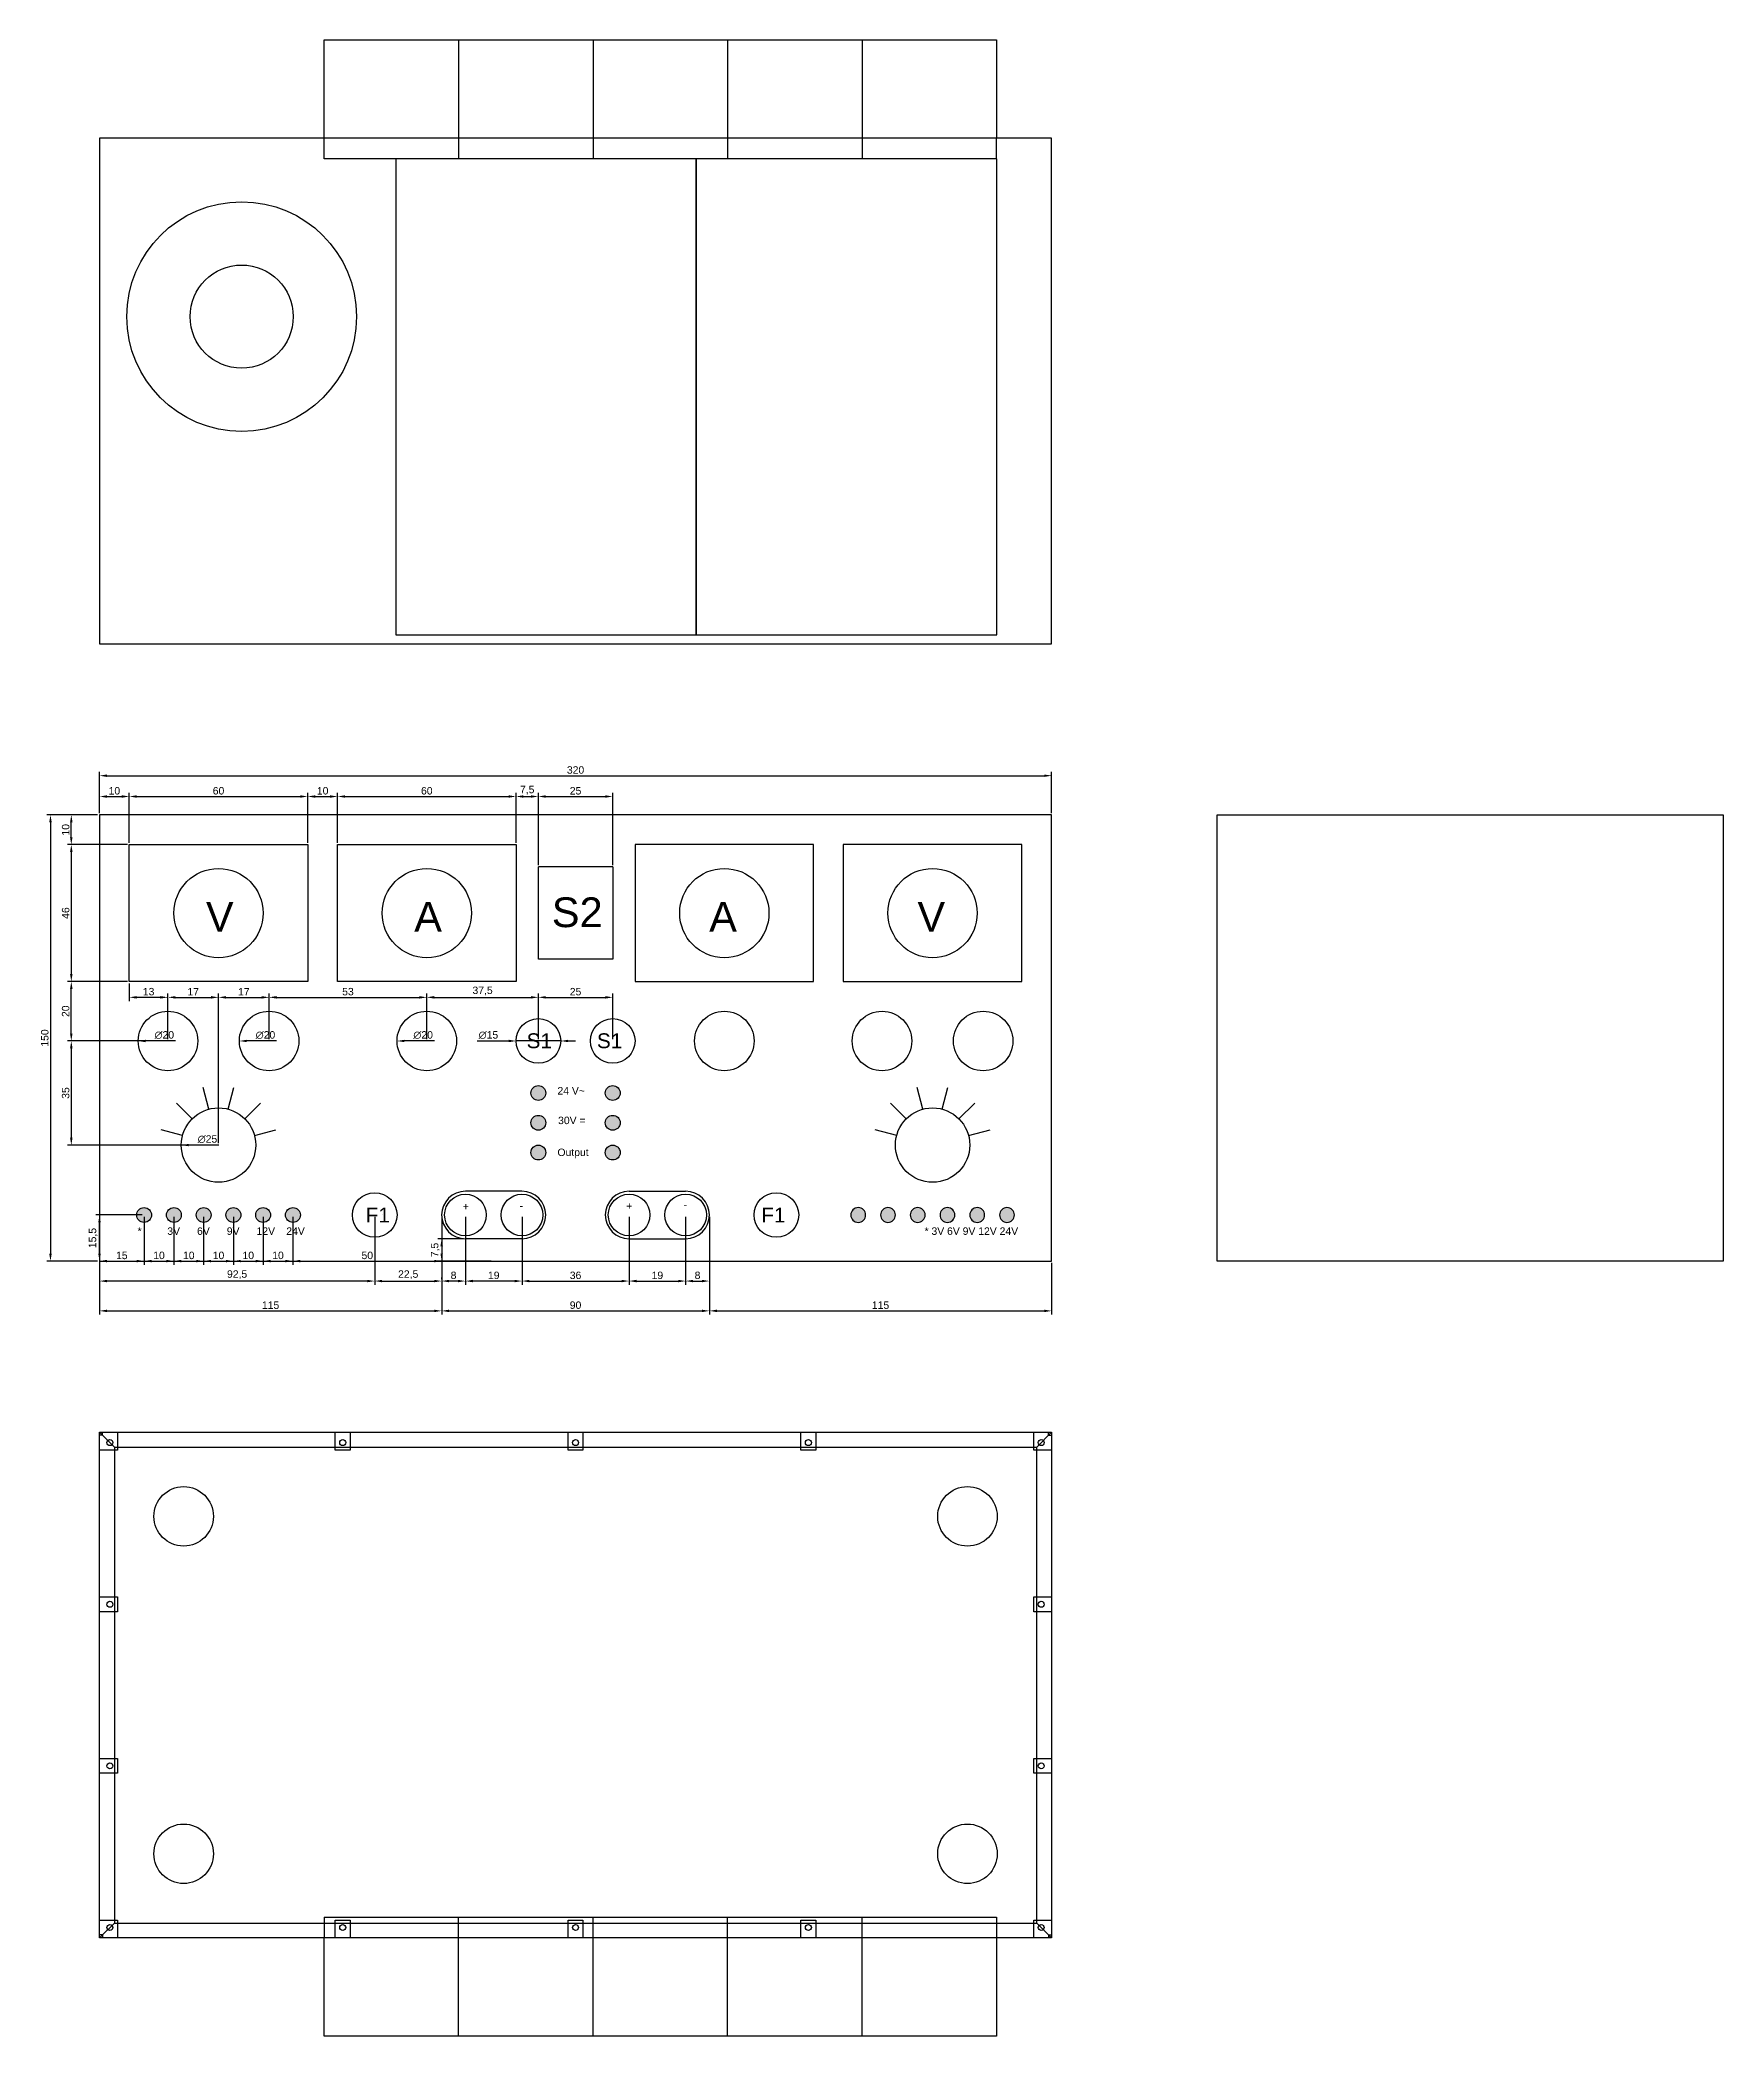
# Model space of a CAD drawing. Header units: millimetres. Extents: x 475 to 4099, y 1633 to 3451.
# Drawn here: x 1584 to 2150, y 2610 to 3281 of the extents above; entities that cross this region are included whole.
import ezdxf

# ---------------------------------------------------------------- set-up
doc = ezdxf.new("R2010")
doc.units = ezdxf.units.MM
for name, color, linetype in [('Bemassung', 80, 'Continuous'), ('Hilfslinie', 30, 'Continuous'), ('Kanten', 7, 'Continuous'), ('Verdeckt', 172, 'Continuous')]:
    doc.layers.add(name, color=color, linetype=linetype)
doc.styles.get("Standard").update_dxf_attribs({"font": 'arial.ttf'})
doc.dimstyles.new('ISO-25', dxfattribs={"dimtxt": 2.5, "dimasz": 2.5, "dimexe": 1.25, "dimexo": 0.625, "dimtad": 1, "dimtxsty": 'Standard', "dimcen": 2.5, "dimadec": 0, "dimazin": 0, "dimtfac": 1, "dimtmove": 0, "dimatfit": 3, "dimfxl": 1, "dimarcsym": 0})

msp = doc.modelspace()

# ---------------------------------------------------------------- texts
at = {"char_height": 10}
for s, insert, attachment_point in [('V', (1640.119, 2991.138), 1), ('A', (1710.119, 2991.138), 1), ('S2', (1756.367, 2992.645), 1), ('A', (1818.58, 2991.138), 3), ('V', (1888.58, 2991.138), 3)]:
    msp.add_mtext_dynamic_manual_height_columns(s, width=13.16423, gutter_width=12.5, heights=[9.423], dxfattribs=dict(at, insert=insert, attachment_point=attachment_point))
at = {"layer": 'Kanten'}
for s, width, heights, insert, char_height, attachment_point in [('S1', 5, [0], (1747.889, 2946.952), 5, 1), ('S1', 5, [0], (1780.076, 2946.952), 5, 3), ('24 V~', 12.32226, [0], (1758.27, 2928.878), 2.5, 1), ('30V =', 11.78651, [0], (1758.484, 2918.919), 2.5, 1), ('Output', 12.53656, [0], (1758.27, 2908.194), 2.5, 1), ('F1', 5, [0], (1693.794, 2888.351), 5, 1), ('+', 4.18126, [2.5], (1726.445, 2889.957), 2.5, 1), ('-', 2.92919, [0], (1745.535, 2890.243), 2.5, 1), ('+', 4.18126, [2.5], (1781.378, 2890.148), 2.5, 1), ('-', 2.92919, [0], (1800.647, 2890.645), 2.5, 1), ('F1', 5, [0], (1834.905, 2888.351), 5, 3), ('\\pi-10,l10;*^I3V^I6V^I9V^I12V^I24V', 59.14975, [0], (1617.132, 2881.696), 2.5, 1), ('\\pi-10,l10;*^I3V^I6V^I9V^I12V^I24V', 59.14975, [0], (1913.095, 2881.696), 2.5, 3)]:
    msp.add_mtext_dynamic_manual_height_columns(s, width=width, gutter_width=12.5, heights=heights, dxfattribs=dict(at, insert=insert, char_height=char_height, attachment_point=attachment_point))

# ---------------------------------------------------------------- blocks, each defined once
blk = doc.blocks.new('*D192')
at = {"layer": 'Bemassung', "color": 0, "lineweight": -2, "transparency": 16777216}
for p, q in [((1614.35, 3011), (1614.35, 3027.81)), ((1616.85, 3026.56), (1671.85, 3026.56)), ((1674.35, 3011), (1674.35, 3027.81))]:
    blk.add_line(p, q, dxfattribs=at)
at = {"layer": 'Bemassung', "color": 0, "transparency": 16777216}
for points in [[(1616.85, 3026.97), (1616.85, 3026.14), (1614.35, 3026.56)], [(1671.85, 3026.97), (1671.85, 3026.14), (1674.35, 3026.56)]]:
    blk.add_solid(points, dxfattribs=at)
at = {"layer": 'Defpoints', "color": 0, "transparency": 16777216}
for p in [(1674.35, 3026.56), (1614.35, 3010.37), (1674.35, 3010.37)]:
    blk.add_point(p, dxfattribs=at)
at = {"layer": 'Bemassung', "color": 0, "transparency": 16777216, "insert": (1644.35, 3028.46), "char_height": 2.5, "attachment_point": 5}
blk.add_mtext('60', dxfattribs=at)
blk = doc.blocks.new('*D193')
at = {"layer": 'Bemassung', "color": 0, "lineweight": -2, "transparency": 16777216}
for p, q in [((1613.72, 3010.37), (1593.62, 3010.37)), ((1594.87, 3007.87), (1594.87, 2966.87)), ((1613.72, 2964.37), (1593.62, 2964.37))]:
    blk.add_line(p, q, dxfattribs=at)
at = {"layer": 'Bemassung', "color": 0, "transparency": 16777216}
for points in [[(1594.45, 3007.87), (1595.29, 3007.87), (1594.87, 3010.37)], [(1594.45, 2966.87), (1595.29, 2966.87), (1594.87, 2964.37)]]:
    blk.add_solid(points, dxfattribs=at)
at = {"layer": 'Defpoints', "color": 0, "transparency": 16777216}
for p in [(1614.35, 3010.37), (1594.87, 2964.37), (1614.35, 2964.37)]:
    blk.add_point(p, dxfattribs=at)
at = {"layer": 'Bemassung', "color": 0, "transparency": 16777216, "insert": (1592.97, 2987.37), "char_height": 2.5, "attachment_point": 5, "rotation": 90}
blk.add_mtext('46', dxfattribs=at)
blk = doc.blocks.new('*D194')
at = {"layer": 'Bemassung', "color": 0, "lineweight": -2, "transparency": 16777216}
for p, q in [((1603.72, 3020.37), (1593.62, 3020.37)), ((1594.87, 3012.87), (1594.87, 3017.87)), ((1613.72, 3010.37), (1593.62, 3010.37))]:
    blk.add_line(p, q, dxfattribs=at)
at = {"layer": 'Bemassung', "color": 0, "transparency": 16777216}
for points in [[(1594.45, 3017.87), (1595.29, 3017.87), (1594.87, 3020.37)], [(1594.45, 3012.87), (1595.29, 3012.87), (1594.87, 3010.37)]]:
    blk.add_solid(points, dxfattribs=at)
at = {"layer": 'Defpoints', "color": 0, "transparency": 16777216}
for p in [(1594.87, 3020.37), (1604.35, 3020.37), (1614.35, 3010.37)]:
    blk.add_point(p, dxfattribs=at)
at = {"layer": 'Bemassung', "color": 0, "transparency": 16777216, "insert": (1592.97, 3015.37), "char_height": 2.5, "attachment_point": 5, "rotation": 90}
blk.add_mtext('10', dxfattribs=at)
blk = doc.blocks.new('*D195')
at = {"layer": 'Bemassung', "color": 0, "lineweight": -2, "transparency": 16777216}
for p, q in [((1613.72, 2964.37), (1593.62, 2964.37)), ((1594.87, 2946.87), (1594.87, 2961.87)), ((1626.72, 2944.37), (1593.62, 2944.37))]:
    blk.add_line(p, q, dxfattribs=at)
at = {"layer": 'Bemassung', "color": 0, "transparency": 16777216}
for points in [[(1594.45, 2961.87), (1595.29, 2961.87), (1594.87, 2964.37)], [(1594.45, 2946.87), (1595.29, 2946.87), (1594.87, 2944.37)]]:
    blk.add_solid(points, dxfattribs=at)
at = {"layer": 'Defpoints', "color": 0, "transparency": 16777216}
for p in [(1594.87, 2964.37), (1614.35, 2964.37), (1627.35, 2944.37)]:
    blk.add_point(p, dxfattribs=at)
at = {"layer": 'Bemassung', "color": 0, "transparency": 16777216, "insert": (1592.97, 2954.37), "char_height": 2.5, "attachment_point": 5, "rotation": 90}
blk.add_mtext('20', dxfattribs=at)
blk = doc.blocks.new('*D196')
at = {"layer": 'Bemassung', "color": 0, "lineweight": -2, "transparency": 16777216}
for p, q in [((1626.1, 2944.37), (1593.62, 2944.37)), ((1594.87, 2941.87), (1594.87, 2911.87)), ((1643.72, 2909.37), (1593.62, 2909.37))]:
    blk.add_line(p, q, dxfattribs=at)
at = {"layer": 'Bemassung', "color": 0, "transparency": 16777216}
for points in [[(1594.45, 2941.87), (1595.29, 2941.87), (1594.87, 2944.37)], [(1594.45, 2911.87), (1595.29, 2911.87), (1594.87, 2909.37)]]:
    blk.add_solid(points, dxfattribs=at)
at = {"layer": 'Defpoints', "color": 0, "transparency": 16777216}
for p in [(1626.72, 2944.37), (1594.87, 2909.37), (1644.35, 2909.37)]:
    blk.add_point(p, dxfattribs=at)
at = {"layer": 'Bemassung', "color": 0, "transparency": 16777216, "insert": (1592.97, 2926.87), "char_height": 2.5, "attachment_point": 5, "rotation": 90}
blk.add_mtext('35', dxfattribs=at)
blk = doc.blocks.new('*D197')
at = {"layer": 'Bemassung', "color": 0, "lineweight": -2, "transparency": 16777216}
for p, q in [((1644.35, 2910), (1644.35, 2960.29)), ((1661.35, 2945), (1661.35, 2960.29)), ((1646.85, 2959.04), (1658.85, 2959.04))]:
    blk.add_line(p, q, dxfattribs=at)
at = {"layer": 'Bemassung', "color": 0, "transparency": 16777216}
for points in [[(1646.85, 2959.46), (1646.85, 2958.62), (1644.35, 2959.04)], [(1658.85, 2959.46), (1658.85, 2958.62), (1661.35, 2959.04)]]:
    blk.add_solid(points, dxfattribs=at)
at = {"layer": 'Defpoints', "color": 0, "transparency": 16777216}
for p in [(1661.35, 2959.04), (1661.35, 2944.37), (1644.35, 2909.37)]:
    blk.add_point(p, dxfattribs=at)
at = {"layer": 'Bemassung', "color": 0, "transparency": 16777216, "insert": (1652.85, 2960.92), "char_height": 2.5, "attachment_point": 5}
blk.add_mtext('17', dxfattribs=at)
blk = doc.blocks.new('*D198')
at = {"layer": 'Bemassung', "color": 0, "lineweight": -2, "transparency": 16777216}
for p, q in [((1627.35, 2945), (1627.35, 2960.29)), ((1644.35, 2910), (1644.35, 2960.29)), ((1629.85, 2959.04), (1641.85, 2959.04))]:
    blk.add_line(p, q, dxfattribs=at)
at = {"layer": 'Bemassung', "color": 0, "transparency": 16777216}
for points in [[(1629.85, 2959.46), (1629.85, 2958.62), (1627.35, 2959.04)], [(1641.85, 2959.46), (1641.85, 2958.62), (1644.35, 2959.04)]]:
    blk.add_solid(points, dxfattribs=at)
at = {"layer": 'Defpoints', "color": 0, "transparency": 16777216}
for p in [(1644.35, 2959.04), (1627.35, 2944.37), (1644.35, 2909.37)]:
    blk.add_point(p, dxfattribs=at)
at = {"layer": 'Bemassung', "color": 0, "transparency": 16777216, "insert": (1635.85, 2960.92), "char_height": 2.5, "attachment_point": 5}
blk.add_mtext('17', dxfattribs=at)
blk = doc.blocks.new('*D199')
at = {"layer": 'Bemassung', "color": 0, "lineweight": -2, "transparency": 16777216}
for p, q in [((1674.35, 3011), (1674.35, 3027.81)), ((1676.85, 3026.56), (1681.85, 3026.56)), ((1684.35, 3011), (1684.35, 3027.81))]:
    blk.add_line(p, q, dxfattribs=at)
at = {"layer": 'Bemassung', "color": 0, "transparency": 16777216}
for points in [[(1676.85, 3026.97), (1676.85, 3026.14), (1674.35, 3026.56)], [(1681.85, 3026.97), (1681.85, 3026.14), (1684.35, 3026.56)]]:
    blk.add_solid(points, dxfattribs=at)
at = {"layer": 'Defpoints', "color": 0, "transparency": 16777216}
for p in [(1684.35, 3026.56), (1674.35, 3010.37), (1684.35, 3010.37)]:
    blk.add_point(p, dxfattribs=at)
at = {"layer": 'Bemassung', "color": 0, "transparency": 16777216, "insert": (1679.35, 3028.46), "char_height": 2.5, "attachment_point": 5}
blk.add_mtext('10', dxfattribs=at)
blk = doc.blocks.new('*D200')
at = {"layer": 'Bemassung', "color": 0, "lineweight": -2, "transparency": 16777216}
for p, q in [((1684.35, 3011), (1684.35, 3027.81)), ((1686.85, 3026.56), (1741.85, 3026.56)), ((1744.35, 3011), (1744.35, 3027.81))]:
    blk.add_line(p, q, dxfattribs=at)
at = {"layer": 'Bemassung', "color": 0, "transparency": 16777216}
for points in [[(1686.85, 3026.97), (1686.85, 3026.14), (1684.35, 3026.56)], [(1741.85, 3026.97), (1741.85, 3026.14), (1744.35, 3026.56)]]:
    blk.add_solid(points, dxfattribs=at)
at = {"layer": 'Defpoints', "color": 0, "transparency": 16777216}
for p in [(1744.35, 3026.56), (1684.35, 3010.37), (1744.35, 3010.37)]:
    blk.add_point(p, dxfattribs=at)
at = {"layer": 'Bemassung', "color": 0, "transparency": 16777216, "insert": (1714.35, 3028.46), "char_height": 2.5, "attachment_point": 5}
blk.add_mtext('60', dxfattribs=at)
blk = doc.blocks.new('*D201')
at = {"layer": 'Bemassung', "color": 0, "lineweight": -2, "transparency": 16777216}
for p, q in [((1614.35, 2963.75), (1614.35, 2957.79)), ((1627.35, 2945), (1627.35, 2960.29)), ((1624.85, 2959.04), (1616.85, 2959.04))]:
    blk.add_line(p, q, dxfattribs=at)
at = {"layer": 'Bemassung', "color": 0, "transparency": 16777216}
for points in [[(1616.85, 2959.46), (1616.85, 2958.62), (1614.35, 2959.04)], [(1624.85, 2959.46), (1624.85, 2958.62), (1627.35, 2959.04)]]:
    blk.add_solid(points, dxfattribs=at)
at = {"layer": 'Defpoints', "color": 0, "transparency": 16777216}
for p in [(1614.35, 2964.37), (1614.35, 2959.04), (1627.35, 2944.37)]:
    blk.add_point(p, dxfattribs=at)
at = {"layer": 'Bemassung', "color": 0, "transparency": 16777216, "insert": (1620.85, 2960.94), "char_height": 2.5, "attachment_point": 5}
blk.add_mtext('13', dxfattribs=at)
blk = doc.blocks.new('*D202')
at = {"layer": 'Bemassung', "color": 0, "lineweight": -2, "transparency": 16777216}
for p, q in [((1661.35, 2945), (1661.35, 2960.29)), ((1714.35, 2945), (1714.35, 2960.29)), ((1663.85, 2959.04), (1711.85, 2959.04))]:
    blk.add_line(p, q, dxfattribs=at)
at = {"layer": 'Bemassung', "color": 0, "transparency": 16777216}
for points in [[(1663.85, 2959.46), (1663.85, 2958.62), (1661.35, 2959.04)], [(1711.85, 2959.46), (1711.85, 2958.62), (1714.35, 2959.04)]]:
    blk.add_solid(points, dxfattribs=at)
at = {"layer": 'Defpoints', "color": 0, "transparency": 16777216}
for p in [(1714.35, 2959.04), (1661.35, 2944.37), (1714.35, 2944.37)]:
    blk.add_point(p, dxfattribs=at)
at = {"layer": 'Bemassung', "color": 0, "transparency": 16777216, "insert": (1687.85, 2960.94), "char_height": 2.5, "attachment_point": 5}
blk.add_mtext('53', dxfattribs=at)
blk = doc.blocks.new('*D203')
at = {"layer": 'Bemassung', "color": 0, "lineweight": -2, "transparency": 16777216}
for p, q in [((1603.72, 3020.37), (1586.62, 3020.37)), ((1587.87, 3017.87), (1587.87, 2872.87)), ((1603.72, 2870.37), (1586.62, 2870.37))]:
    blk.add_line(p, q, dxfattribs=at)
at = {"layer": 'Bemassung', "color": 0, "transparency": 16777216}
for points in [[(1587.45, 3017.87), (1588.29, 3017.87), (1587.87, 3020.37)], [(1587.45, 2872.87), (1588.29, 2872.87), (1587.87, 2870.37)]]:
    blk.add_solid(points, dxfattribs=at)
at = {"layer": 'Defpoints', "color": 0, "transparency": 16777216}
for p in [(1604.35, 3020.37), (1587.87, 2870.37), (1604.35, 2870.37)]:
    blk.add_point(p, dxfattribs=at)
at = {"layer": 'Bemassung', "color": 0, "transparency": 16777216, "insert": (1585.97, 2945.37), "char_height": 2.5, "attachment_point": 5, "rotation": 90}
blk.add_mtext('150', dxfattribs=at)
blk = doc.blocks.new('*D204')
at = {"layer": 'Bemassung', "color": 0, "lineweight": -2, "transparency": 16777216}
for p, q in [((1604.35, 3021), (1604.35, 3027.81)), ((1606.85, 3026.56), (1611.85, 3026.56)), ((1614.35, 3021), (1614.35, 3027.81))]:
    blk.add_line(p, q, dxfattribs=at)
at = {"layer": 'Bemassung', "color": 0, "transparency": 16777216}
for points in [[(1606.85, 3026.97), (1606.85, 3026.14), (1604.35, 3026.56)], [(1611.85, 3026.97), (1611.85, 3026.14), (1614.35, 3026.56)]]:
    blk.add_solid(points, dxfattribs=at)
at = {"layer": 'Defpoints', "color": 0, "transparency": 16777216}
for p in [(1614.35, 3026.56), (1604.35, 3020.37), (1614.35, 3020.37)]:
    blk.add_point(p, dxfattribs=at)
at = {"layer": 'Bemassung', "color": 0, "transparency": 16777216, "insert": (1609.35, 3028.46), "char_height": 2.5, "attachment_point": 5}
blk.add_mtext('10', dxfattribs=at)
blk = doc.blocks.new('*D205')
at = {"layer": 'Bemassung', "color": 0, "lineweight": -2, "transparency": 16777216}
for p, q in [((1604.35, 3021), (1604.35, 3034.81)), ((1606.85, 3033.56), (1921.85, 3033.56)), ((1924.35, 3021), (1924.35, 3034.81))]:
    blk.add_line(p, q, dxfattribs=at)
at = {"layer": 'Bemassung', "color": 0, "transparency": 16777216}
for points in [[(1606.85, 3033.97), (1606.85, 3033.14), (1604.35, 3033.56)], [(1921.85, 3033.97), (1921.85, 3033.14), (1924.35, 3033.56)]]:
    blk.add_solid(points, dxfattribs=at)
at = {"layer": 'Defpoints', "color": 0, "transparency": 16777216}
for p in [(1924.35, 3033.56), (1604.35, 3020.37), (1924.35, 3020.37)]:
    blk.add_point(p, dxfattribs=at)
at = {"layer": 'Bemassung', "color": 0, "transparency": 16777216, "insert": (1764.35, 3035.46), "char_height": 2.5, "attachment_point": 5}
blk.add_mtext('320', dxfattribs=at)
blk = doc.blocks.new('*D172')
at = {"layer": 'Bemassung', "color": 0, "lineweight": -2, "transparency": 16777216}
for p, q in [((1746.35, 2885.25), (1746.35, 2862.41)), ((1782.35, 2885.25), (1782.35, 2862.41)), ((1748.85, 2863.66), (1779.85, 2863.66))]:
    blk.add_line(p, q, dxfattribs=at)
at = {"layer": 'Bemassung', "color": 0, "transparency": 16777216}
for points in [[(1748.85, 2864.08), (1748.85, 2863.25), (1746.35, 2863.66)], [(1779.85, 2864.08), (1779.85, 2863.25), (1782.35, 2863.66)]]:
    blk.add_solid(points, dxfattribs=at)
at = {"layer": 'Defpoints', "color": 0, "transparency": 16777216}
for p in [(1746.35, 2885.87), (1782.35, 2885.87), (1782.35, 2863.66)]:
    blk.add_point(p, dxfattribs=at)
at = {"layer": 'Bemassung', "color": 0, "transparency": 16777216, "insert": (1764.35, 2865.57), "char_height": 2.5, "attachment_point": 5}
blk.add_mtext('36', dxfattribs=at)
blk = doc.blocks.new('*D173')
at = {"layer": 'Bemassung', "color": 0, "lineweight": -2, "transparency": 16777216}
for p, q in [((1782.35, 2885.25), (1782.35, 2862.41)), ((1801.35, 2885.25), (1801.35, 2862.41)), ((1784.85, 2863.66), (1798.85, 2863.66))]:
    blk.add_line(p, q, dxfattribs=at)
at = {"layer": 'Bemassung', "color": 0, "transparency": 16777216}
for points in [[(1784.85, 2864.08), (1784.85, 2863.25), (1782.35, 2863.66)], [(1798.85, 2864.08), (1798.85, 2863.25), (1801.35, 2863.66)]]:
    blk.add_solid(points, dxfattribs=at)
at = {"layer": 'Defpoints', "color": 0, "transparency": 16777216}
for p in [(1782.35, 2885.87), (1801.35, 2885.87), (1801.35, 2863.66)]:
    blk.add_point(p, dxfattribs=at)
at = {"layer": 'Bemassung', "color": 0, "transparency": 16777216, "insert": (1791.85, 2865.57), "char_height": 2.5, "attachment_point": 5}
blk.add_mtext('19', dxfattribs=at)
blk = doc.blocks.new('*D174')
at = {"layer": 'Bemassung', "color": 0, "lineweight": -2, "transparency": 16777216}
for p, q in [((1719.35, 2885.25), (1719.35, 2852.39)), ((1809.35, 2885.25), (1809.35, 2852.39)), ((1721.85, 2853.64), (1806.85, 2853.64))]:
    blk.add_line(p, q, dxfattribs=at)
at = {"layer": 'Bemassung', "color": 0, "transparency": 16777216}
for points in [[(1721.85, 2854.05), (1721.85, 2853.22), (1719.35, 2853.64)], [(1806.85, 2854.05), (1806.85, 2853.22), (1809.35, 2853.64)]]:
    blk.add_solid(points, dxfattribs=at)
at = {"layer": 'Defpoints', "color": 0, "transparency": 16777216}
for p in [(1719.35, 2885.87), (1809.35, 2885.87), (1809.35, 2853.64)]:
    blk.add_point(p, dxfattribs=at)
at = {"layer": 'Bemassung', "color": 0, "transparency": 16777216, "insert": (1764.35, 2855.54), "char_height": 2.5, "attachment_point": 5}
blk.add_mtext('90', dxfattribs=at)
blk = doc.blocks.new('*D175')
at = {"layer": 'Bemassung', "color": 0, "lineweight": -2, "transparency": 16777216}
for p, q in [((1726.72, 2877.87), (1718.1, 2877.87)), ((1719.35, 2875.37), (1719.35, 2872.87)), ((1735.97, 2870.37), (1718.1, 2870.37))]:
    blk.add_line(p, q, dxfattribs=at)
at = {"layer": 'Bemassung', "color": 0, "transparency": 16777216}
for points in [[(1718.93, 2875.37), (1719.77, 2875.37), (1719.35, 2877.87)], [(1718.93, 2872.87), (1719.77, 2872.87), (1719.35, 2870.37)]]:
    blk.add_solid(points, dxfattribs=at)
at = {"layer": 'Defpoints', "color": 0, "transparency": 16777216}
for p in [(1727.35, 2877.87), (1719.35, 2870.37), (1736.6, 2870.37)]:
    blk.add_point(p, dxfattribs=at)
at = {"layer": 'Bemassung', "color": 0, "transparency": 16777216, "insert": (1717.23, 2874.12), "char_height": 2.5, "attachment_point": 5, "rotation": 90}
blk.add_mtext('7,5', dxfattribs=at)
blk = doc.blocks.new('*D176')
at = {"layer": 'Bemassung', "color": 0, "lineweight": -2, "transparency": 16777216}
for p, q in [((1714.35, 2945), (1714.35, 2960.29)), ((1751.85, 2945), (1751.85, 2960.29)), ((1716.85, 2959.04), (1749.35, 2959.04))]:
    blk.add_line(p, q, dxfattribs=at)
at = {"layer": 'Bemassung', "color": 0, "transparency": 16777216}
for points in [[(1716.85, 2959.46), (1716.85, 2958.62), (1714.35, 2959.04)], [(1749.35, 2959.46), (1749.35, 2958.62), (1751.85, 2959.04)]]:
    blk.add_solid(points, dxfattribs=at)
at = {"layer": 'Defpoints', "color": 0, "transparency": 16777216}
for p in [(1751.85, 2959.04), (1714.35, 2944.37), (1751.85, 2944.37)]:
    blk.add_point(p, dxfattribs=at)
at = {"layer": 'Bemassung', "color": 0, "transparency": 16777216, "insert": (1733.1, 2961.17), "char_height": 2.5, "attachment_point": 5}
blk.add_mtext('37,5', dxfattribs=at)
blk = doc.blocks.new('*D177')
at = {"layer": 'Bemassung', "color": 0, "lineweight": -2, "transparency": 16777216}
for p, q in [((1751.85, 2945), (1751.85, 2960.29)), ((1776.85, 2945), (1776.85, 2960.29)), ((1754.35, 2959.04), (1774.35, 2959.04))]:
    blk.add_line(p, q, dxfattribs=at)
at = {"layer": 'Bemassung', "color": 0, "transparency": 16777216}
for points in [[(1754.35, 2959.46), (1754.35, 2958.62), (1751.85, 2959.04)], [(1774.35, 2959.46), (1774.35, 2958.62), (1776.85, 2959.04)]]:
    blk.add_solid(points, dxfattribs=at)
at = {"layer": 'Defpoints', "color": 0, "transparency": 16777216}
for p in [(1776.85, 2959.04), (1751.85, 2944.37), (1776.85, 2944.37)]:
    blk.add_point(p, dxfattribs=at)
at = {"layer": 'Bemassung', "color": 0, "transparency": 16777216, "insert": (1764.35, 2960.94), "char_height": 2.5, "attachment_point": 5}
blk.add_mtext('25', dxfattribs=at)
blk = doc.blocks.new('*D178')
at = {"layer": 'Bemassung', "color": 0, "lineweight": -2, "transparency": 16777216}
for p, q in [((1744.35, 3011), (1744.35, 3027.81)), ((1746.85, 3026.56), (1749.35, 3026.56)), ((1751.85, 3003.5), (1751.85, 3027.81))]:
    blk.add_line(p, q, dxfattribs=at)
at = {"layer": 'Bemassung', "color": 0, "transparency": 16777216}
for points in [[(1746.85, 3026.97), (1746.85, 3026.14), (1744.35, 3026.56)], [(1749.35, 3026.97), (1749.35, 3026.14), (1751.85, 3026.56)]]:
    blk.add_solid(points, dxfattribs=at)
at = {"layer": 'Defpoints', "color": 0, "transparency": 16777216}
for p in [(1751.85, 3026.56), (1744.35, 3010.37), (1751.85, 3002.87)]:
    blk.add_point(p, dxfattribs=at)
at = {"layer": 'Bemassung', "color": 0, "transparency": 16777216, "insert": (1748.1, 3028.68), "char_height": 2.5, "attachment_point": 5}
blk.add_mtext('7,5', dxfattribs=at)
blk = doc.blocks.new('*D179')
at = {"layer": 'Bemassung', "color": 0, "lineweight": -2, "transparency": 16777216}
for p, q in [((1751.85, 3003.5), (1751.85, 3027.81)), ((1754.35, 3026.56), (1774.35, 3026.56)), ((1776.85, 3003.5), (1776.85, 3027.81))]:
    blk.add_line(p, q, dxfattribs=at)
at = {"layer": 'Bemassung', "color": 0, "transparency": 16777216}
for points in [[(1754.35, 3026.97), (1754.35, 3026.14), (1751.85, 3026.56)], [(1774.35, 3026.97), (1774.35, 3026.14), (1776.85, 3026.56)]]:
    blk.add_solid(points, dxfattribs=at)
at = {"layer": 'Defpoints', "color": 0, "transparency": 16777216}
for p in [(1776.85, 3026.56), (1751.85, 3002.87), (1776.85, 3002.87)]:
    blk.add_point(p, dxfattribs=at)
at = {"layer": 'Bemassung', "color": 0, "transparency": 16777216, "insert": (1764.35, 3028.46), "char_height": 2.5, "attachment_point": 5}
blk.add_mtext('25', dxfattribs=at)
blk = doc.blocks.new('*D180')
at = {"layer": 'Bemassung', "color": 0, "lineweight": -2, "transparency": 16777216}
for p, q in [((1809.35, 2885.25), (1809.35, 2852.39)), ((1924.35, 2869.75), (1924.35, 2852.39)), ((1811.85, 2853.64), (1921.85, 2853.64))]:
    blk.add_line(p, q, dxfattribs=at)
at = {"layer": 'Bemassung', "color": 0, "transparency": 16777216}
for points in [[(1811.85, 2854.05), (1811.85, 2853.22), (1809.35, 2853.64)], [(1921.85, 2854.05), (1921.85, 2853.22), (1924.35, 2853.64)]]:
    blk.add_solid(points, dxfattribs=at)
at = {"layer": 'Defpoints', "color": 0, "transparency": 16777216}
for p in [(1809.35, 2885.87), (1924.35, 2870.37), (1924.35, 2853.64)]:
    blk.add_point(p, dxfattribs=at)
at = {"layer": 'Bemassung', "color": 0, "transparency": 16777216, "insert": (1866.85, 2855.54), "char_height": 2.5, "attachment_point": 5}
blk.add_mtext('115', dxfattribs=at)
blk = doc.blocks.new('*U160')
at = {"layer": 'Kanten'}
for centre in [(-5, 0), (5, 0)]:
    blk.add_circle(centre, 2.5, dxfattribs=at)
blk = doc.blocks.new('*U161')
at = {"layer": 'Kanten', "color": 0, "linetype": 'ByBlock', "lineweight": -2, "transparency": 16777216}
for p in [(-40, 0), (-20, 0), (0, 0)]:
    blk.add_blockref('*U160', p, dxfattribs=at)
blk = doc.blocks.new('*U162')
at = {"layer": 'Kanten'}
for centre in [(-5, 0), (5, 0)]:
    blk.add_circle(centre, 2.5, dxfattribs=at)
blk = doc.blocks.new('*U163')
at = {"layer": 'Kanten', "color": 0, "linetype": 'ByBlock', "lineweight": -2, "transparency": 16777216}
for p in [(-40, 0), (-20, 0), (0, 0)]:
    blk.add_blockref('*U162', p, dxfattribs=at)
blk = doc.blocks.new('*D164')
at = {"layer": 'Bemassung', "color": 0, "lineweight": -2, "transparency": 16777216}
for p, q in [((1604.35, 2885.25), (1604.35, 2869.12)), ((1619.35, 2885.25), (1619.35, 2869.12)), ((1606.85, 2870.37), (1616.85, 2870.37))]:
    blk.add_line(p, q, dxfattribs=at)
at = {"layer": 'Bemassung', "color": 0, "transparency": 16777216}
for points in [[(1606.85, 2870.79), (1606.85, 2869.96), (1604.35, 2870.37)], [(1616.85, 2870.79), (1616.85, 2869.96), (1619.35, 2870.37)]]:
    blk.add_solid(points, dxfattribs=at)
at = {"layer": 'Defpoints', "color": 0, "transparency": 16777216}
for p in [(1604.35, 2885.87), (1619.35, 2885.87), (1619.35, 2870.37)]:
    blk.add_point(p, dxfattribs=at)
at = {"layer": 'Bemassung', "color": 0, "transparency": 16777216, "insert": (1611.85, 2872.27), "char_height": 2.5, "attachment_point": 5}
blk.add_mtext('15', dxfattribs=at)
blk = doc.blocks.new('*D165')
at = {"layer": 'Bemassung', "color": 0, "lineweight": -2, "transparency": 16777216}
for p, q in [((1619.35, 2885.25), (1619.35, 2869.12)), ((1629.35, 2885.25), (1629.35, 2869.12)), ((1621.85, 2870.37), (1626.85, 2870.37))]:
    blk.add_line(p, q, dxfattribs=at)
at = {"layer": 'Bemassung', "color": 0, "transparency": 16777216}
for points in [[(1621.85, 2870.79), (1621.85, 2869.96), (1619.35, 2870.37)], [(1626.85, 2870.79), (1626.85, 2869.96), (1629.35, 2870.37)]]:
    blk.add_solid(points, dxfattribs=at)
at = {"layer": 'Defpoints', "color": 0, "transparency": 16777216}
for p in [(1619.35, 2885.87), (1629.35, 2885.87), (1629.35, 2870.37)]:
    blk.add_point(p, dxfattribs=at)
at = {"layer": 'Bemassung', "color": 0, "transparency": 16777216, "insert": (1624.35, 2872.27), "char_height": 2.5, "attachment_point": 5}
blk.add_mtext('10', dxfattribs=at)
blk = doc.blocks.new('*D166')
at = {"layer": 'Bemassung', "color": 0, "lineweight": -2, "transparency": 16777216}
for p, q in [((1629.35, 2885.25), (1629.35, 2869.12)), ((1639.35, 2885.25), (1639.35, 2869.12)), ((1631.85, 2870.37), (1636.85, 2870.37))]:
    blk.add_line(p, q, dxfattribs=at)
at = {"layer": 'Bemassung', "color": 0, "transparency": 16777216}
for points in [[(1631.85, 2870.79), (1631.85, 2869.96), (1629.35, 2870.37)], [(1636.85, 2870.79), (1636.85, 2869.96), (1639.35, 2870.37)]]:
    blk.add_solid(points, dxfattribs=at)
at = {"layer": 'Defpoints', "color": 0, "transparency": 16777216}
for p in [(1629.35, 2885.87), (1639.35, 2885.87), (1639.35, 2870.37)]:
    blk.add_point(p, dxfattribs=at)
at = {"layer": 'Bemassung', "color": 0, "transparency": 16777216, "insert": (1634.35, 2872.27), "char_height": 2.5, "attachment_point": 5}
blk.add_mtext('10', dxfattribs=at)
blk = doc.blocks.new('*D167')
at = {"layer": 'Bemassung', "color": 0, "lineweight": -2, "transparency": 16777216}
for p, q in [((1639.35, 2885.25), (1639.35, 2869.12)), ((1649.35, 2885.25), (1649.35, 2869.12)), ((1641.85, 2870.37), (1646.85, 2870.37))]:
    blk.add_line(p, q, dxfattribs=at)
at = {"layer": 'Bemassung', "color": 0, "transparency": 16777216}
for points in [[(1641.85, 2870.79), (1641.85, 2869.96), (1639.35, 2870.37)], [(1646.85, 2870.79), (1646.85, 2869.96), (1649.35, 2870.37)]]:
    blk.add_solid(points, dxfattribs=at)
at = {"layer": 'Defpoints', "color": 0, "transparency": 16777216}
for p in [(1639.35, 2885.87), (1649.35, 2885.87), (1649.35, 2870.37)]:
    blk.add_point(p, dxfattribs=at)
at = {"layer": 'Bemassung', "color": 0, "transparency": 16777216, "insert": (1644.35, 2872.27), "char_height": 2.5, "attachment_point": 5}
blk.add_mtext('10', dxfattribs=at)
blk = doc.blocks.new('*D168')
at = {"layer": 'Bemassung', "color": 0, "lineweight": -2, "transparency": 16777216}
for p, q in [((1649.35, 2885.25), (1649.35, 2869.12)), ((1659.35, 2885.25), (1659.35, 2869.12)), ((1651.85, 2870.37), (1656.85, 2870.37))]:
    blk.add_line(p, q, dxfattribs=at)
at = {"layer": 'Bemassung', "color": 0, "transparency": 16777216}
for points in [[(1651.85, 2870.79), (1651.85, 2869.96), (1649.35, 2870.37)], [(1656.85, 2870.79), (1656.85, 2869.96), (1659.35, 2870.37)]]:
    blk.add_solid(points, dxfattribs=at)
at = {"layer": 'Defpoints', "color": 0, "transparency": 16777216}
for p in [(1649.35, 2885.87), (1659.35, 2885.87), (1659.35, 2870.37)]:
    blk.add_point(p, dxfattribs=at)
at = {"layer": 'Bemassung', "color": 0, "transparency": 16777216, "insert": (1654.35, 2872.27), "char_height": 2.5, "attachment_point": 5}
blk.add_mtext('10', dxfattribs=at)
blk = doc.blocks.new('*D169')
at = {"layer": 'Bemassung', "color": 0, "lineweight": -2, "transparency": 16777216}
for p, q in [((1659.35, 2885.25), (1659.35, 2869.12)), ((1669.35, 2885.25), (1669.35, 2869.12)), ((1661.85, 2870.37), (1666.85, 2870.37))]:
    blk.add_line(p, q, dxfattribs=at)
at = {"layer": 'Bemassung', "color": 0, "transparency": 16777216}
for points in [[(1661.85, 2870.79), (1661.85, 2869.96), (1659.35, 2870.37)], [(1666.85, 2870.79), (1666.85, 2869.96), (1669.35, 2870.37)]]:
    blk.add_solid(points, dxfattribs=at)
at = {"layer": 'Defpoints', "color": 0, "transparency": 16777216}
for p in [(1659.35, 2885.87), (1669.35, 2885.87), (1669.35, 2870.37)]:
    blk.add_point(p, dxfattribs=at)
at = {"layer": 'Bemassung', "color": 0, "transparency": 16777216, "insert": (1664.35, 2872.27), "char_height": 2.5, "attachment_point": 5}
blk.add_mtext('10', dxfattribs=at)
blk = doc.blocks.new('*D170')
at = {"layer": 'Bemassung', "color": 0, "lineweight": -2, "transparency": 16777216}
for p, q in [((1618.72, 2885.87), (1603.1, 2885.87)), ((1604.35, 2872.87), (1604.35, 2883.37)), ((1603.72, 2870.37), (1603.1, 2870.37))]:
    blk.add_line(p, q, dxfattribs=at)
at = {"layer": 'Bemassung', "color": 0, "transparency": 16777216}
for points in [[(1603.93, 2883.37), (1604.77, 2883.37), (1604.35, 2885.87)], [(1603.93, 2872.87), (1604.77, 2872.87), (1604.35, 2870.37)]]:
    blk.add_solid(points, dxfattribs=at)
at = {"layer": 'Defpoints', "color": 0, "transparency": 16777216}
for p in [(1604.35, 2885.87), (1619.35, 2885.87), (1604.35, 2870.37)]:
    blk.add_point(p, dxfattribs=at)
at = {"layer": 'Bemassung', "color": 0, "transparency": 16777216, "insert": (1602.22, 2878.12), "char_height": 2.5, "attachment_point": 5, "rotation": 90}
blk.add_mtext('15,5', dxfattribs=at)
blk = doc.blocks.new('*D181')
at = {"layer": 'Bemassung', "color": 0, "lineweight": -2, "transparency": 16777216}
for p, q in [((1801.35, 2885.25), (1801.35, 2862.41)), ((1809.35, 2885.25), (1809.35, 2862.41)), ((1803.85, 2863.66), (1806.85, 2863.66))]:
    blk.add_line(p, q, dxfattribs=at)
at = {"layer": 'Bemassung', "color": 0, "transparency": 16777216}
for points in [[(1803.85, 2864.08), (1803.85, 2863.25), (1801.35, 2863.66)], [(1806.85, 2864.08), (1806.85, 2863.25), (1809.35, 2863.66)]]:
    blk.add_solid(points, dxfattribs=at)
at = {"layer": 'Defpoints', "color": 0, "transparency": 16777216}
for p in [(1801.35, 2885.87), (1809.35, 2885.87), (1809.35, 2863.66)]:
    blk.add_point(p, dxfattribs=at)
at = {"layer": 'Bemassung', "color": 0, "transparency": 16777216, "insert": (1805.35, 2865.57), "char_height": 2.5, "attachment_point": 5}
blk.add_mtext('8', dxfattribs=at)
blk = doc.blocks.new('*D171')
at = {"layer": 'Bemassung', "color": 0, "lineweight": -2, "transparency": 16777216}
for p, q in [((1719.35, 2885.25), (1719.35, 2852.39)), ((1604.35, 2869.75), (1604.35, 2852.39)), ((1606.85, 2853.64), (1716.85, 2853.64))]:
    blk.add_line(p, q, dxfattribs=at)
at = {"layer": 'Bemassung', "color": 0, "transparency": 16777216}
for points in [[(1606.85, 2854.05), (1606.85, 2853.22), (1604.35, 2853.64)], [(1716.85, 2854.05), (1716.85, 2853.22), (1719.35, 2853.64)]]:
    blk.add_solid(points, dxfattribs=at)
at = {"layer": 'Defpoints', "color": 0, "transparency": 16777216}
for p in [(1719.35, 2885.87), (1604.35, 2870.37), (1719.35, 2853.64)]:
    blk.add_point(p, dxfattribs=at)
at = {"layer": 'Bemassung', "color": 0, "transparency": 16777216, "insert": (1661.85, 2855.54), "char_height": 2.5, "attachment_point": 5}
blk.add_mtext('115', dxfattribs=at)
blk = doc.blocks.new('*D182')
at = {"layer": 'Bemassung', "color": 0, "lineweight": -2, "transparency": 16777216}
for p, q in [((1669.35, 2885.25), (1669.35, 2869.12)), ((1719.35, 2885.25), (1719.35, 2869.12)), ((1671.85, 2870.37), (1716.85, 2870.37))]:
    blk.add_line(p, q, dxfattribs=at)
at = {"layer": 'Bemassung', "color": 0, "transparency": 16777216}
for points in [[(1671.85, 2870.79), (1671.85, 2869.96), (1669.35, 2870.37)], [(1716.85, 2870.79), (1716.85, 2869.96), (1719.35, 2870.37)]]:
    blk.add_solid(points, dxfattribs=at)
at = {"layer": 'Defpoints', "color": 0, "transparency": 16777216}
for p in [(1669.35, 2885.87), (1719.35, 2885.87), (1719.35, 2870.37)]:
    blk.add_point(p, dxfattribs=at)
at = {"layer": 'Bemassung', "color": 0, "transparency": 16777216, "insert": (1694.35, 2872.27), "char_height": 2.5, "attachment_point": 5}
blk.add_mtext('50', dxfattribs=at)
blk = doc.blocks.new('*D183')
at = {"layer": 'Bemassung', "color": 0, "lineweight": -2, "transparency": 16777216}
blk.add_line((1629.89, 2944.37), (1619.85, 2944.37), dxfattribs=at)
at = {"layer": 'Bemassung', "color": 0, "transparency": 16777216}
blk.add_solid([(1619.85, 2944.79), (1619.85, 2943.96), (1617.35, 2944.37)], dxfattribs=at)
at = {"layer": 'Defpoints', "color": 0, "transparency": 16777216}
for p in [(1617.35, 2944.37), (1637.35, 2944.37)]:
    blk.add_point(p, dxfattribs=at)
at = {"layer": 'Bemassung', "color": 0, "transparency": 16777216, "insert": (1626.12, 2946.34), "char_height": 2.5, "attachment_point": 5}
blk.add_mtext('∅20', dxfattribs=at)
blk = doc.blocks.new('*D184')
at = {"layer": 'Bemassung', "color": 0, "lineweight": -2, "transparency": 16777216}
blk.add_line((1663.89, 2944.37), (1653.85, 2944.37), dxfattribs=at)
at = {"layer": 'Bemassung', "color": 0, "transparency": 16777216}
blk.add_solid([(1653.85, 2944.79), (1653.85, 2943.96), (1651.35, 2944.37)], dxfattribs=at)
at = {"layer": 'Defpoints', "color": 0, "transparency": 16777216}
for p in [(1651.35, 2944.37), (1671.35, 2944.37)]:
    blk.add_point(p, dxfattribs=at)
at = {"layer": 'Bemassung', "color": 0, "transparency": 16777216, "insert": (1660.12, 2946.34), "char_height": 2.5, "attachment_point": 5}
blk.add_mtext('∅20', dxfattribs=at)
blk = doc.blocks.new('*D185')
at = {"layer": 'Bemassung', "color": 0, "lineweight": -2, "transparency": 16777216}
blk.add_line((1644.42, 2909.37), (1634.35, 2909.37), dxfattribs=at)
at = {"layer": 'Bemassung', "color": 0, "transparency": 16777216}
blk.add_solid([(1634.35, 2909.79), (1634.35, 2908.96), (1631.85, 2909.37)], dxfattribs=at)
at = {"layer": 'Defpoints', "color": 0, "transparency": 16777216}
for p in [(1631.85, 2909.37), (1656.85, 2909.37)]:
    blk.add_point(p, dxfattribs=at)
at = {"layer": 'Bemassung', "color": 0, "transparency": 16777216, "insert": (1640.63, 2911.34), "char_height": 2.5, "attachment_point": 5}
blk.add_mtext('∅25', dxfattribs=at)
blk = doc.blocks.new('*D186')
at = {"layer": 'Bemassung', "color": 0, "lineweight": -2, "transparency": 16777216}
blk.add_line((1716.89, 2944.37), (1706.85, 2944.37), dxfattribs=at)
at = {"layer": 'Bemassung', "color": 0, "transparency": 16777216}
blk.add_solid([(1706.85, 2944.79), (1706.85, 2943.96), (1704.35, 2944.37)], dxfattribs=at)
at = {"layer": 'Defpoints', "color": 0, "transparency": 16777216}
for p in [(1704.35, 2944.37), (1724.35, 2944.37)]:
    blk.add_point(p, dxfattribs=at)
at = {"layer": 'Bemassung', "color": 0, "transparency": 16777216, "insert": (1713.12, 2946.34), "char_height": 2.5, "attachment_point": 5}
blk.add_mtext('∅20', dxfattribs=at)
blk = doc.blocks.new('*D187')
at = {"layer": 'Bemassung', "color": 0, "lineweight": -2, "transparency": 16777216}
for p, q in [((1731.28, 2944.37), (1741.85, 2944.37)), ((1759.35, 2944.37), (1744.35, 2944.37)), ((1761.85, 2944.37), (1764.35, 2944.37))]:
    blk.add_line(p, q, dxfattribs=at)
at = {"layer": 'Bemassung', "color": 0, "transparency": 16777216}
for points in [[(1741.85, 2944.79), (1741.85, 2943.96), (1744.35, 2944.37)], [(1761.85, 2944.79), (1761.85, 2943.96), (1759.35, 2944.37)]]:
    blk.add_solid(points, dxfattribs=at)
at = {"layer": 'Defpoints', "color": 0, "transparency": 16777216}
for p in [(1744.35, 2944.37), (1759.35, 2944.37)]:
    blk.add_point(p, dxfattribs=at)
at = {"layer": 'Bemassung', "color": 0, "transparency": 16777216, "insert": (1735.06, 2946.34), "char_height": 2.5, "attachment_point": 5}
blk.add_mtext('∅15', dxfattribs=at)
blk = doc.blocks.new('*D188')
at = {"layer": 'Bemassung', "color": 0, "lineweight": -2, "transparency": 16777216}
for p, q in [((1727.35, 2885.25), (1727.35, 2862.41)), ((1746.35, 2885.25), (1746.35, 2862.41)), ((1743.85, 2863.66), (1729.85, 2863.66))]:
    blk.add_line(p, q, dxfattribs=at)
at = {"layer": 'Bemassung', "color": 0, "transparency": 16777216}
for points in [[(1729.85, 2864.08), (1729.85, 2863.25), (1727.35, 2863.66)], [(1743.85, 2864.08), (1743.85, 2863.25), (1746.35, 2863.66)]]:
    blk.add_solid(points, dxfattribs=at)
at = {"layer": 'Defpoints', "color": 0, "transparency": 16777216}
for p in [(1727.35, 2885.87), (1746.35, 2885.87), (1727.35, 2863.66)]:
    blk.add_point(p, dxfattribs=at)
at = {"layer": 'Bemassung', "color": 0, "transparency": 16777216, "insert": (1736.85, 2865.57), "char_height": 2.5, "attachment_point": 5}
blk.add_mtext('19', dxfattribs=at)
blk = doc.blocks.new('*D189')
at = {"layer": 'Bemassung', "color": 0, "lineweight": -2, "transparency": 16777216}
for p, q in [((1719.35, 2885.25), (1719.35, 2862.41)), ((1727.35, 2885.25), (1727.35, 2862.41)), ((1724.85, 2863.66), (1721.85, 2863.66))]:
    blk.add_line(p, q, dxfattribs=at)
at = {"layer": 'Bemassung', "color": 0, "transparency": 16777216}
for points in [[(1721.85, 2864.08), (1721.85, 2863.25), (1719.35, 2863.66)], [(1724.85, 2864.08), (1724.85, 2863.25), (1727.35, 2863.66)]]:
    blk.add_solid(points, dxfattribs=at)
at = {"layer": 'Defpoints', "color": 0, "transparency": 16777216}
for p in [(1719.35, 2885.87), (1727.35, 2885.87), (1719.35, 2863.66)]:
    blk.add_point(p, dxfattribs=at)
at = {"layer": 'Bemassung', "color": 0, "transparency": 16777216, "insert": (1723.35, 2865.57), "char_height": 2.5, "attachment_point": 5}
blk.add_mtext('8', dxfattribs=at)
blk = doc.blocks.new('*D190')
at = {"layer": 'Bemassung', "color": 0, "lineweight": -2, "transparency": 16777216}
for p, q in [((1696.85, 2885.25), (1696.85, 2862.41)), ((1604.35, 2869.75), (1604.35, 2862.41)), ((1694.35, 2863.66), (1606.85, 2863.66))]:
    blk.add_line(p, q, dxfattribs=at)
at = {"layer": 'Bemassung', "color": 0, "transparency": 16777216}
for points in [[(1606.85, 2864.08), (1606.85, 2863.25), (1604.35, 2863.66)], [(1694.35, 2864.08), (1694.35, 2863.25), (1696.85, 2863.66)]]:
    blk.add_solid(points, dxfattribs=at)
at = {"layer": 'Defpoints', "color": 0, "transparency": 16777216}
for p in [(1696.85, 2885.87), (1604.35, 2870.37), (1604.35, 2863.66)]:
    blk.add_point(p, dxfattribs=at)
at = {"layer": 'Bemassung', "color": 0, "transparency": 16777216, "insert": (1650.6, 2865.79), "char_height": 2.5, "attachment_point": 5}
blk.add_mtext('92,5', dxfattribs=at)
blk = doc.blocks.new('*D191')
at = {"layer": 'Bemassung', "color": 0, "lineweight": -2, "transparency": 16777216}
for p, q in [((1696.85, 2885.25), (1696.85, 2862.41)), ((1699.35, 2863.66), (1716.85, 2863.66)), ((1719.35, 2864.29), (1719.35, 2864.91))]:
    blk.add_line(p, q, dxfattribs=at)
at = {"layer": 'Bemassung', "color": 0, "transparency": 16777216}
for points in [[(1699.35, 2864.08), (1699.35, 2863.25), (1696.85, 2863.66)], [(1716.85, 2864.08), (1716.85, 2863.25), (1719.35, 2863.66)]]:
    blk.add_solid(points, dxfattribs=at)
at = {"layer": 'Defpoints', "color": 0, "transparency": 16777216}
for p in [(1696.85, 2885.87), (1719.35, 2863.66), (1719.35, 2863.66)]:
    blk.add_point(p, dxfattribs=at)
at = {"layer": 'Bemassung', "color": 0, "transparency": 16777216, "insert": (1708.1, 2865.79), "char_height": 2.5, "attachment_point": 5}
blk.add_mtext('22,5', dxfattribs=at)

# ---------------------------------------------------------------- dimensions: what is measured, and where the dimension line sits
at = {"layer": 'Bemassung'}
for base, p1, p2, picture, middle in [((1924.349, 3033.556), (1604.349, 3020.373), (1924.349, 3020.373), '*D205', (1764.349, 3035.458)), ((1614.349, 3026.556), (1604.349, 3020.373), (1614.349, 3020.373), '*D204', (1609.349, 3028.457)), ((1684.349, 3026.556), (1674.349, 3010.373), (1684.349, 3010.373), '*D199', (1679.349, 3028.457)), ((1744.349, 3026.556), (1684.349, 3010.373), (1744.349, 3010.373), '*D200', (1714.349, 3028.457)), ((1751.849, 3026.556), (1744.349, 3010.373), (1751.849, 3002.873), '*D178', (1748.099, 3028.678)), ((1776.849, 3026.556), (1751.849, 3002.873), (1776.849, 3002.873), '*D179', (1764.349, 3028.457)), ((1614.349, 2959.04), (1627.349, 2944.373), (1614.349, 2964.373), '*D201', (1620.849, 2960.942)), ((1714.349, 2959.04), (1661.349, 2944.373), (1714.349, 2944.373), '*D202', (1687.849, 2960.942)), ((1751.849, 2959.04), (1714.349, 2944.373), (1751.849, 2944.373), '*D176', (1733.099, 2961.167)), ((1776.849, 2959.04), (1751.849, 2944.373), (1776.849, 2944.373), '*D177', (1764.349, 2960.941)), ((1619.349, 2870.373), (1604.349, 2885.873), (1619.349, 2885.873), '*D164', (1611.849, 2872.274)), ((1719.349, 2853.637), (1604.349, 2870.373), (1719.349, 2885.873), '*D171', (1661.849, 2855.538)), ((1604.349, 2863.664), (1696.849, 2885.873), (1604.349, 2870.373), '*D190', (1650.599, 2865.791)), ((1629.349, 2870.373), (1619.349, 2885.873), (1629.349, 2885.873), '*D165', (1624.349, 2872.274)), ((1639.349, 2870.373), (1629.349, 2885.873), (1639.349, 2885.873), '*D166', (1634.349, 2872.274)), ((1649.349, 2870.373), (1639.349, 2885.873), (1649.349, 2885.873), '*D167', (1644.349, 2872.274)), ((1659.349, 2870.373), (1649.349, 2885.873), (1659.349, 2885.873), '*D168', (1654.349, 2872.274)), ((1669.349, 2870.373), (1659.349, 2885.873), (1669.349, 2885.873), '*D169', (1664.349, 2872.274)), ((1719.349, 2870.373), (1669.349, 2885.873), (1719.349, 2885.873), '*D182', (1694.349, 2872.274)), ((1719.349, 2863.664), (1696.849, 2885.873), (1719.349, 2863.664), '*D191', (1708.099, 2865.791)), ((1719.349, 2863.664), (1727.349, 2885.873), (1719.349, 2885.873), '*D189', (1723.349, 2865.565)), ((1727.349, 2863.664), (1746.349, 2885.873), (1727.349, 2885.873), '*D188', (1736.849, 2865.565)), ((1809.349, 2863.664), (1801.349, 2885.873), (1809.349, 2885.873), '*D181', (1805.349, 2865.565)), ((1924.349, 2853.637), (1809.349, 2885.873), (1924.349, 2870.373), '*D180', (1866.849, 2855.538))]:
    dim = msp.add_linear_dim(base=base, p1=p1, p2=p2, dimstyle='ISO-25', dxfattribs=at)
    dim.commit()
    dim.dimension.update_dxf_attribs({"geometry": picture, "text_midpoint": middle})
at = {"layer": 'Bemassung', "color": 1}
for base, p1, p2, picture, middle in [((1674.349, 3026.556), (1614.349, 3010.373), (1674.349, 3010.373), '*D192', (1644.349, 3028.457)), ((1644.349, 2959.04), (1627.349, 2944.373), (1644.349, 2909.373), '*D198', (1635.849, 2960.92)), ((1661.349, 2959.04), (1644.349, 2909.373), (1661.349, 2944.373), '*D197', (1652.849, 2960.92))]:
    dim = msp.add_linear_dim(base=base, p1=p1, p2=p2, dimstyle='ISO-25', dxfattribs=at)
    dim.commit()
    dim.dimension.update_dxf_attribs({"geometry": picture, "text_midpoint": middle})
at = {"layer": 'Bemassung'}
for base, p1, p2, picture, middle in [((1587.869, 2870.373), (1604.349, 3020.373), (1604.349, 2870.373), '*D203', (1585.968, 2945.373)), ((1604.349, 2885.873), (1604.349, 2870.373), (1619.349, 2885.873), '*D170', (1602.222, 2878.123)), ((1719.349, 2870.373), (1727.349, 2877.873), (1736.599, 2870.373), '*D175', (1717.227, 2874.123))]:
    dim = msp.add_linear_dim(base=base, p1=p1, p2=p2, angle=90, dimstyle='ISO-25', dxfattribs=at)
    dim.commit()
    dim.dimension.update_dxf_attribs({"geometry": picture, "text_midpoint": middle})
at = {"layer": 'Bemassung', "color": 1}
for base, p1, p2, picture, middle in [((1594.869, 3020.373), (1614.349, 3010.373), (1604.349, 3020.373), '*D194', (1592.968, 3015.373)), ((1594.869, 2964.373), (1614.349, 3010.373), (1614.349, 2964.373), '*D193', (1592.968, 2987.373)), ((1594.869, 2964.373), (1627.349, 2944.373), (1614.349, 2964.373), '*D195', (1592.968, 2954.373)), ((1594.869, 2909.373), (1626.724, 2944.373), (1644.349, 2909.373), '*D196', (1592.967, 2926.873))]:
    dim = msp.add_linear_dim(base=base, p1=p1, p2=p2, angle=90, dimstyle='ISO-25', dxfattribs=at)
    dim.commit()
    dim.dimension.update_dxf_attribs({"geometry": picture, "text_midpoint": middle})
at = {"layer": 'Bemassung'}
for p1, p2, picture, middle in [((1637.349, 2944.373), (1617.349, 2944.373), '*D183', (1626.121, 2944.373)), ((1671.349, 2944.373), (1651.349, 2944.373), '*D184', (1660.121, 2944.373)), ((1724.349, 2944.373), (1704.349, 2944.373), '*D186', (1713.121, 2944.373)), ((1759.349, 2944.373), (1744.349, 2944.373), '*D187', (1735.062, 2944.373)), ((1656.849, 2909.373), (1631.849, 2909.373), '*D185', (1640.634, 2909.373))]:
    dim = msp.add_diameter_dim_2p(p1=p1, p2=p2, dimstyle='ISO-25', dxfattribs=at)
    dim.commit()
    dim.dimension.update_dxf_attribs({"geometry": picture, "text_midpoint": middle, "dimtype": 163})
for base, p1, p2, picture, middle in [((1809.349, 2853.637), (1719.349, 2885.873), (1809.349, 2885.873), '*D174', (1764.349, 2853.637)), ((1782.349, 2863.664), (1746.349, 2885.873), (1782.349, 2885.873), '*D172', (1764.349, 2863.664)), ((1801.349, 2863.664), (1782.349, 2885.873), (1801.349, 2885.873), '*D173', (1791.849, 2863.664))]:
    dim = msp.add_linear_dim(base=base, p1=p1, p2=p2, dimstyle='ISO-25', dxfattribs=at)
    dim.commit()
    dim.dimension.update_dxf_attribs({"geometry": picture, "text_midpoint": middle, "dimtype": 160})

# ---------------------------------------------------------------- hatches: boundary and pattern name
at = {"layer": 'Kanten'}
h = msp.add_hatch(color=2, dxfattribs=at)
h.dxf.hatch_style = 1
h.paths.add_polyline_path([(1631.849, 2885.873, 1), (1626.849, 2885.873, 1)])
h.paths.add_polyline_path([(1641.849, 2885.873, 1), (1636.849, 2885.873, 1)])
h.paths.add_polyline_path([(1651.849, 2885.873, 1), (1646.849, 2885.873, 1)])
h.paths.add_polyline_path([(1661.849, 2885.873, 1), (1656.849, 2885.873, 1)])
h.paths.add_polyline_path([(1671.849, 2885.873, 1), (1666.849, 2885.873, 1)])
h.paths.add_polyline_path([(1871.849, 2885.873, 1), (1866.849, 2885.873, 1)])
h.paths.add_polyline_path([(1881.849, 2885.873, 1), (1876.849, 2885.873, 1)])
h.paths.add_polyline_path([(1891.849, 2885.873, 1), (1886.849, 2885.873, 1)])
h.paths.add_polyline_path([(1906.849, 2885.873, 1), (1911.849, 2885.873, 1)])
h.paths.add_polyline_path([(1896.849, 2885.873, -1), (1901.849, 2885.873, -1)])
h.paths.add_polyline_path([(1856.276, 2877.821), (1913.747, 2877.821), (1913.747, 2882.973), (1856.276, 2882.973)], flags=9)
h.paths.add_polyline_path([(1616.397, 2877.821), (1673.868, 2877.821), (1673.868, 2882.973), (1616.397, 2882.973)], flags=9)
h.paths.add_polyline_path([(1753.239, 2977.014), (1775.327, 2977.014), (1775.327, 2997.621), (1753.239, 2997.621)], flags=9)
h.paths.add_polyline_path([(1757.476, 2904.284), (1769.21, 2904.284), (1769.21, 2909.436), (1757.476, 2909.436)], flags=9)
h.paths.add_polyline_path([(1757.712, 2915.043), (1768.186, 2915.043), (1768.186, 2920.195), (1757.712, 2920.195)], flags=9)
h.paths.add_polyline_path([(1757.542, 2925.002), (1768.016, 2925.002), (1768.016, 2930.154), (1757.542, 2930.154)], flags=9)
h.paths.add_polyline_path([(1825.9, 2880.701), (1836.552, 2880.701), (1836.552, 2891.005), (1825.9, 2891.005)], flags=9)
h.paths.add_polyline_path([(1749.109, 2880.701), (1759.761, 2880.701), (1759.761, 2891.005), (1749.109, 2891.005)], flags=9)
h.paths.add_polyline_path([(1806.721, 2975.678), (1821.08, 2975.678), (1821.08, 2996.285), (1806.721, 2996.285)], flags=9)
h.paths.add_polyline_path([(1876.871, 2975.678), (1891.189, 2975.678), (1891.189, 2996.285), (1876.871, 2996.285)], flags=9)
h.paths.add_polyline_path([(1810.123, 2885.806), (1812.536, 2885.806), (1812.536, 2890.958), (1810.123, 2890.958)], flags=9)
h.paths.add_polyline_path([(1734.56, 2886.378), (1736.973, 2886.378), (1736.973, 2891.529), (1734.56, 2891.529)], flags=9)
h.paths.add_polyline_path([(1791.217, 2886.282), (1794.507, 2886.282), (1794.507, 2891.434), (1791.217, 2891.434)], flags=9)
h.paths.add_polyline_path([(1715.659, 2886.092), (1718.948, 2886.092), (1718.948, 2891.244), (1715.659, 2891.244)], flags=9)
h.paths.add_polyline_path([(1771.565, 2939.136), (1782.608, 2939.136), (1782.608, 2949.44), (1771.565, 2949.44)], flags=9)
h.paths.add_polyline_path([(1746.326, 2939.136), (1757.369, 2939.136), (1757.369, 2949.44), (1746.326, 2949.44)], flags=9)
h.paths.add_polyline_path([(1707.598, 2975.678), (1721.957, 2975.678), (1721.957, 2996.285), (1707.598, 2996.285)], flags=9)
h.paths.add_polyline_path([(1637.558, 2975.678), (1651.875, 2975.678), (1651.875, 2996.285), (1637.558, 2996.285)], flags=9)
h = msp.add_hatch(color=1, dxfattribs=at)
h.dxf.hatch_style = 1
h.paths.add_polyline_path([(1754.349, 2926.873, 1), (1749.349, 2926.873, 1)])
h.paths.add_polyline_path([(1779.349, 2926.873, 1), (1774.349, 2926.873, 1)])
h = msp.add_hatch(color=2, dxfattribs=at)
h.dxf.hatch_style = 1
h.paths.add_polyline_path([(1749.349, 2916.873, 1), (1754.349, 2916.873, 1)])
h.paths.add_polyline_path([(1779.349, 2916.873, 1), (1774.349, 2916.873, 1)])
h = msp.add_hatch(color=3, dxfattribs=at)
h.dxf.hatch_style = 1
h.paths.add_polyline_path([(1754.349, 2906.873, 1), (1749.349, 2906.873, 1)])
h.paths.add_polyline_path([(1779.349, 2906.873, 1), (1774.349, 2906.873, 1)])
h = msp.add_hatch(color=3, dxfattribs=at)
h.dxf.hatch_style = 1
h.paths.add_polyline_path([(1861.849, 2885.873, 1), (1856.849, 2885.873, 1)])
h.paths.add_polyline_path([(1616.849, 2885.873, 1), (1621.849, 2885.873, 1)])

# ---------------------------------------------------------------- linework, layer by layer
for p, q in [((1924.349, 3020.373), (1604.349, 3020.373)), ((1604.349, 3020.373), (1604.349, 2870.373)), ((1924.349, 2870.373), (1924.349, 3020.373)), ((1614.349, 3010.373), (1674.349, 3010.373)), ((1614.349, 2964.373), (1614.349, 3010.373)), ((1674.349, 3010.373), (1674.349, 2964.373)), ((1684.349, 3010.373), (1744.349, 3010.373)), ((1684.349, 2964.373), (1684.349, 3010.373)), ((1744.349, 3010.373), (1744.349, 2964.373)), ((1844.349, 3010.373), (1784.349, 3010.373)), ((1784.349, 3010.373), (1784.349, 2964.373)), ((1844.349, 2964.373), (1844.349, 3010.373)), ((1914.349, 3010.373), (1854.349, 3010.373)), ((1854.349, 3010.373), (1854.349, 2964.373)), ((1914.349, 2964.373), (1914.349, 3010.373)), ((1674.349, 2964.373), (1614.349, 2964.373)), ((1744.349, 2964.373), (1684.349, 2964.373)), ((1784.349, 2964.373), (1844.349, 2964.373)), ((1854.349, 2964.373), (1914.349, 2964.373)), ((1604.349, 2870.373), (1924.349, 2870.373))]:
    msp.add_line(p, q)
for centre, radius in [((1644.349, 2987.373), 15), ((1714.349, 2987.373), 15), ((1814.349, 2987.373), 15), ((1884.349, 2987.373), 15), ((1627.349, 2944.373), 10), ((1661.349, 2944.373), 10), ((1714.349, 2944.373), 10), ((1814.349, 2944.373), 10), ((1867.349, 2944.373), 10), ((1901.349, 2944.373), 10), ((1644.349, 2909.373), 12.5), ((1884.349, 2909.373), 12.5)]:
    msp.add_circle(centre, radius)
at = {"layer": 'Hilfslinie'}
for p, q in [((1725.049, 3280.902), (1725.049, 3240.902)), ((1770.249, 3280.902), (1770.249, 3240.902)), ((1815.449, 3280.902), (1815.449, 3240.902)), ((1860.649, 3280.902), (1860.649, 3240.902)), ((1609.349, 2807.843), (1604.349, 2812.843)), ((1919.349, 2807.843), (1924.349, 2812.843)), ((1609.349, 2807.843), (1919.349, 2807.843)), ((1609.349, 2807.843), (1609.349, 2647.843)), ((1919.349, 2647.843), (1919.349, 2807.843)), ((1609.349, 2647.843), (1604.349, 2642.843)), ((1609.349, 2647.843), (1919.349, 2647.843)), ((1725.049, 2609.843), (1725.049, 2649.843)), ((1770.249, 2609.843), (1770.249, 2649.843)), ((1815.449, 2609.843), (1815.449, 2649.843)), ((1860.649, 2609.843), (1860.649, 2649.843)), ((1919.349, 2647.843), (1924.349, 2642.843))]:
    msp.add_line(p, q, dxfattribs=at)
at = {"layer": 'Kanten'}
for p, q in [((1679.849, 3247.902), (1679.849, 3280.902)), ((1679.849, 3280.902), (1905.849, 3280.902)), ((1905.849, 3280.902), (1905.849, 3247.902)), ((1924.349, 3247.902), (1604.349, 3247.902)), ((1604.349, 3247.902), (1604.349, 3077.902)), ((1924.349, 3077.902), (1924.349, 3247.902)), ((1604.349, 3077.902), (1924.349, 3077.902)), ((1980.027, 3020.373), (2150.027, 3020.373)), ((1980.027, 2870.373), (1980.027, 3020.373)), ((2150.027, 3020.373), (2150.027, 2870.373)), ((1776.849, 3002.873), (1751.849, 3002.873)), ((1751.849, 2971.873), (1751.849, 3002.873)), ((1776.849, 3002.873), (1776.849, 2971.873)), ((1776.849, 2971.873), (1751.849, 2971.873)), ((1641.114, 2921.447), (1639.173, 2928.691)), ((1647.585, 2921.447), (1649.526, 2928.691)), ((1881.114, 2921.447), (1879.173, 2928.691)), ((1887.585, 2921.447), (1889.526, 2928.691)), ((1635.51, 2918.211), (1630.207, 2923.515)), ((1653.188, 2918.211), (1658.491, 2923.515)), ((1875.51, 2918.211), (1870.207, 2923.515)), ((1893.188, 2918.211), (1898.491, 2923.515)), ((1632.275, 2912.608), (1625.031, 2914.549)), ((1656.423, 2912.608), (1663.668, 2914.549)), ((1872.275, 2912.608), (1865.031, 2914.549)), ((1896.423, 2912.608), (1903.668, 2914.549)), ((1746.349, 2893.873), (1727.349, 2893.873)), ((1782.349, 2893.873), (1801.349, 2893.873)), ((1689.349, 2885.873), (1689.349, 2885.873)), ((1699.599, 2885.873), (1699.599, 2885.873)), ((1699.599, 2885.873), (1699.599, 2885.873)), ((1719.349, 2885.873), (1719.349, 2885.873)), ((1754.349, 2885.873), (1754.349, 2885.873)), ((1829.099, 2885.873), (1829.099, 2885.873)), ((1829.099, 2885.873), (1829.099, 2885.873)), ((1839.349, 2885.873), (1839.349, 2885.873)), ((1746.349, 2877.873), (1727.349, 2877.873)), ((1782.349, 2877.873), (1801.349, 2877.873)), ((2150.027, 2870.373), (1980.027, 2870.373)), ((1604.349, 2812.843), (1924.349, 2812.843)), ((1604.349, 2642.843), (1604.349, 2812.843)), ((1924.349, 2812.843), (1924.349, 2642.843)), ((1924.349, 2642.843), (1604.349, 2642.843)), ((1679.849, 2609.843), (1679.849, 2642.843)), ((1905.849, 2642.843), (1905.849, 2609.843)), ((1905.849, 2609.843), (1679.849, 2609.843))]:
    msp.add_line(p, q, dxfattribs=at)
for centre, radius in [((1751.849, 2944.373), 7.5), ((1776.849, 2944.373), 7.5), ((1751.849, 2926.873), 2.5), ((1776.849, 2926.873), 2.5), ((1751.849, 2916.873), 2.5), ((1776.849, 2916.873), 2.5), ((1751.849, 2906.873), 2.5), ((1776.849, 2906.873), 2.5), ((1696.849, 2885.873), 7.5), ((1727.349, 2885.873), 7), ((1746.349, 2885.873), 7), ((1782.349, 2885.873), 7), ((1801.349, 2885.873), 7), ((1831.849, 2885.873), 7.5), ((1632.634, 2784.559), 10), ((1896.065, 2784.559), 10), ((1632.634, 2671.128), 10), ((1896.065, 2671.128), 10)]:
    msp.add_circle(centre, radius, dxfattribs=at)
for centre, start, end in [((1727.349, 2885.873), 90, 180), ((1746.349, 2885.873), 0, 90), ((1782.349, 2885.873), 90, 180), ((1801.349, 2885.873), 0, 90), ((1727.349, 2885.873), 180, 270), ((1746.349, 2885.873), 270, 0), ((1782.349, 2885.873), 180, 270), ((1801.349, 2885.873), 270, 0)]:
    msp.add_arc(centre, 8, start, end, dxfattribs=at)
at = {"layer": 'Verdeckt'}
for p, q in [((1679.849, 3240.902), (1679.849, 3247.902)), ((1905.849, 3240.902), (1905.849, 3247.902)), ((1905.849, 3240.902), (1679.849, 3240.902)), ((1804.928, 3240.902), (1703.928, 3240.902)), ((1703.928, 3240.902), (1703.928, 3080.902)), ((1905.928, 3240.902), (1804.928, 3240.902)), ((1804.928, 3240.902), (1804.928, 3080.902)), ((1804.928, 3080.902), (1804.928, 3240.902)), ((1905.928, 3080.902), (1905.928, 3240.902)), ((1703.928, 3080.902), (1804.928, 3080.902)), ((1804.928, 3080.902), (1905.928, 3080.902)), ((1605.349, 2811.843), (1604.349, 2811.843)), ((1605.349, 2811.843), (1605.349, 2812.843)), ((1610.349, 2812.843), (1610.349, 2806.843)), ((1683.599, 2806.843), (1683.599, 2812.843)), ((1688.599, 2812.843), (1688.599, 2806.843)), ((1761.849, 2806.843), (1761.849, 2812.843)), ((1766.849, 2812.843), (1766.849, 2806.843)), ((1840.099, 2806.843), (1840.099, 2812.843)), ((1845.099, 2812.843), (1845.099, 2806.843)), ((1918.349, 2806.843), (1918.349, 2812.843)), ((1923.349, 2811.843), (1923.349, 2812.843)), ((1923.349, 2811.843), (1924.349, 2811.843)), ((1610.349, 2806.843), (1604.349, 2806.843)), ((1688.599, 2806.843), (1683.599, 2806.843)), ((1766.849, 2806.843), (1761.849, 2806.843)), ((1845.099, 2806.843), (1840.099, 2806.843)), ((1924.349, 2806.843), (1918.349, 2806.843)), ((1604.349, 2757.51), (1610.349, 2757.51)), ((1610.349, 2752.51), (1604.349, 2752.51)), ((1610.349, 2757.51), (1610.349, 2752.51)), ((1918.349, 2752.51), (1918.349, 2757.51)), ((1918.349, 2757.51), (1924.349, 2757.51)), ((1924.349, 2752.51), (1918.349, 2752.51)), ((1604.349, 2703.177), (1610.349, 2703.177)), ((1610.349, 2698.177), (1604.349, 2698.177)), ((1610.349, 2703.177), (1610.349, 2698.177)), ((1918.349, 2698.177), (1918.349, 2703.177)), ((1918.349, 2703.177), (1924.349, 2703.177)), ((1924.349, 2698.177), (1918.349, 2698.177)), ((1604.349, 2648.843), (1610.349, 2648.843)), ((1607.142, 2645.636), (1605.349, 2643.843)), ((1610.349, 2648.843), (1610.349, 2642.843)), ((1679.849, 2649.843), (1905.849, 2649.843)), ((1679.849, 2649.843), (1679.849, 2642.843)), ((1683.599, 2642.843), (1683.599, 2648.843)), ((1683.599, 2648.843), (1688.599, 2648.843)), ((1688.599, 2648.843), (1688.599, 2642.843)), ((1761.849, 2642.843), (1761.849, 2648.843)), ((1761.849, 2648.843), (1766.849, 2648.843)), ((1766.849, 2648.843), (1766.849, 2642.843)), ((1780.77, 2649.843), (1881.77, 2649.843)), ((1840.099, 2642.843), (1840.099, 2648.843)), ((1840.099, 2648.843), (1845.099, 2648.843)), ((1845.099, 2648.843), (1845.099, 2642.843)), ((1905.849, 2649.843), (1905.849, 2642.843)), ((1918.349, 2642.843), (1918.349, 2648.843)), ((1918.349, 2648.843), (1924.349, 2648.843)), ((1605.349, 2643.843), (1604.349, 2643.843)), ((1605.349, 2643.843), (1605.349, 2642.843)), ((1923.349, 2643.843), (1923.349, 2642.843)), ((1923.349, 2643.843), (1924.349, 2643.843))]:
    msp.add_line(p, q, dxfattribs=at)
for centre, radius in [((1652.131, 3187.886), 38.605), ((1652.131, 3187.886), 17.337), ((1607.849, 2809.343), 1), ((1686.099, 2809.343), 1), ((1764.349, 2809.343), 1), ((1842.599, 2809.343), 1), ((1920.849, 2809.343), 1), ((1920.849, 2809.343), 1), ((1607.849, 2755.01), 1), ((1920.849, 2755.01), 1), ((1607.849, 2700.677), 1), ((1920.849, 2700.677), 1), ((1607.849, 2646.343), 1), ((1686.099, 2646.343), 1), ((1764.349, 2646.343), 1), ((1842.599, 2646.343), 1), ((1920.849, 2646.343), 1), ((1920.849, 2646.343), 1)]:
    msp.add_circle(centre, radius, dxfattribs=at)

# ---------------------------------------------------------------- block references
at = {"layer": 'Kanten'}
msp.add_blockref('*U161', (1664.349, 2885.873), dxfattribs=at)
at = {"layer": 'Kanten', "xscale": -1}
msp.add_blockref('*U163', (1864.349, 2885.873), dxfattribs=at)

msp.set_redraw_order([(e.dxf.handle, doc.entitydb.next_handle()) for e in msp.query("TEXT MTEXT ATTDEF DIMENSION ARC_DIMENSION")])  # texts and dimensions are drawn at this point

doc.saveas('drawing.dxf')
